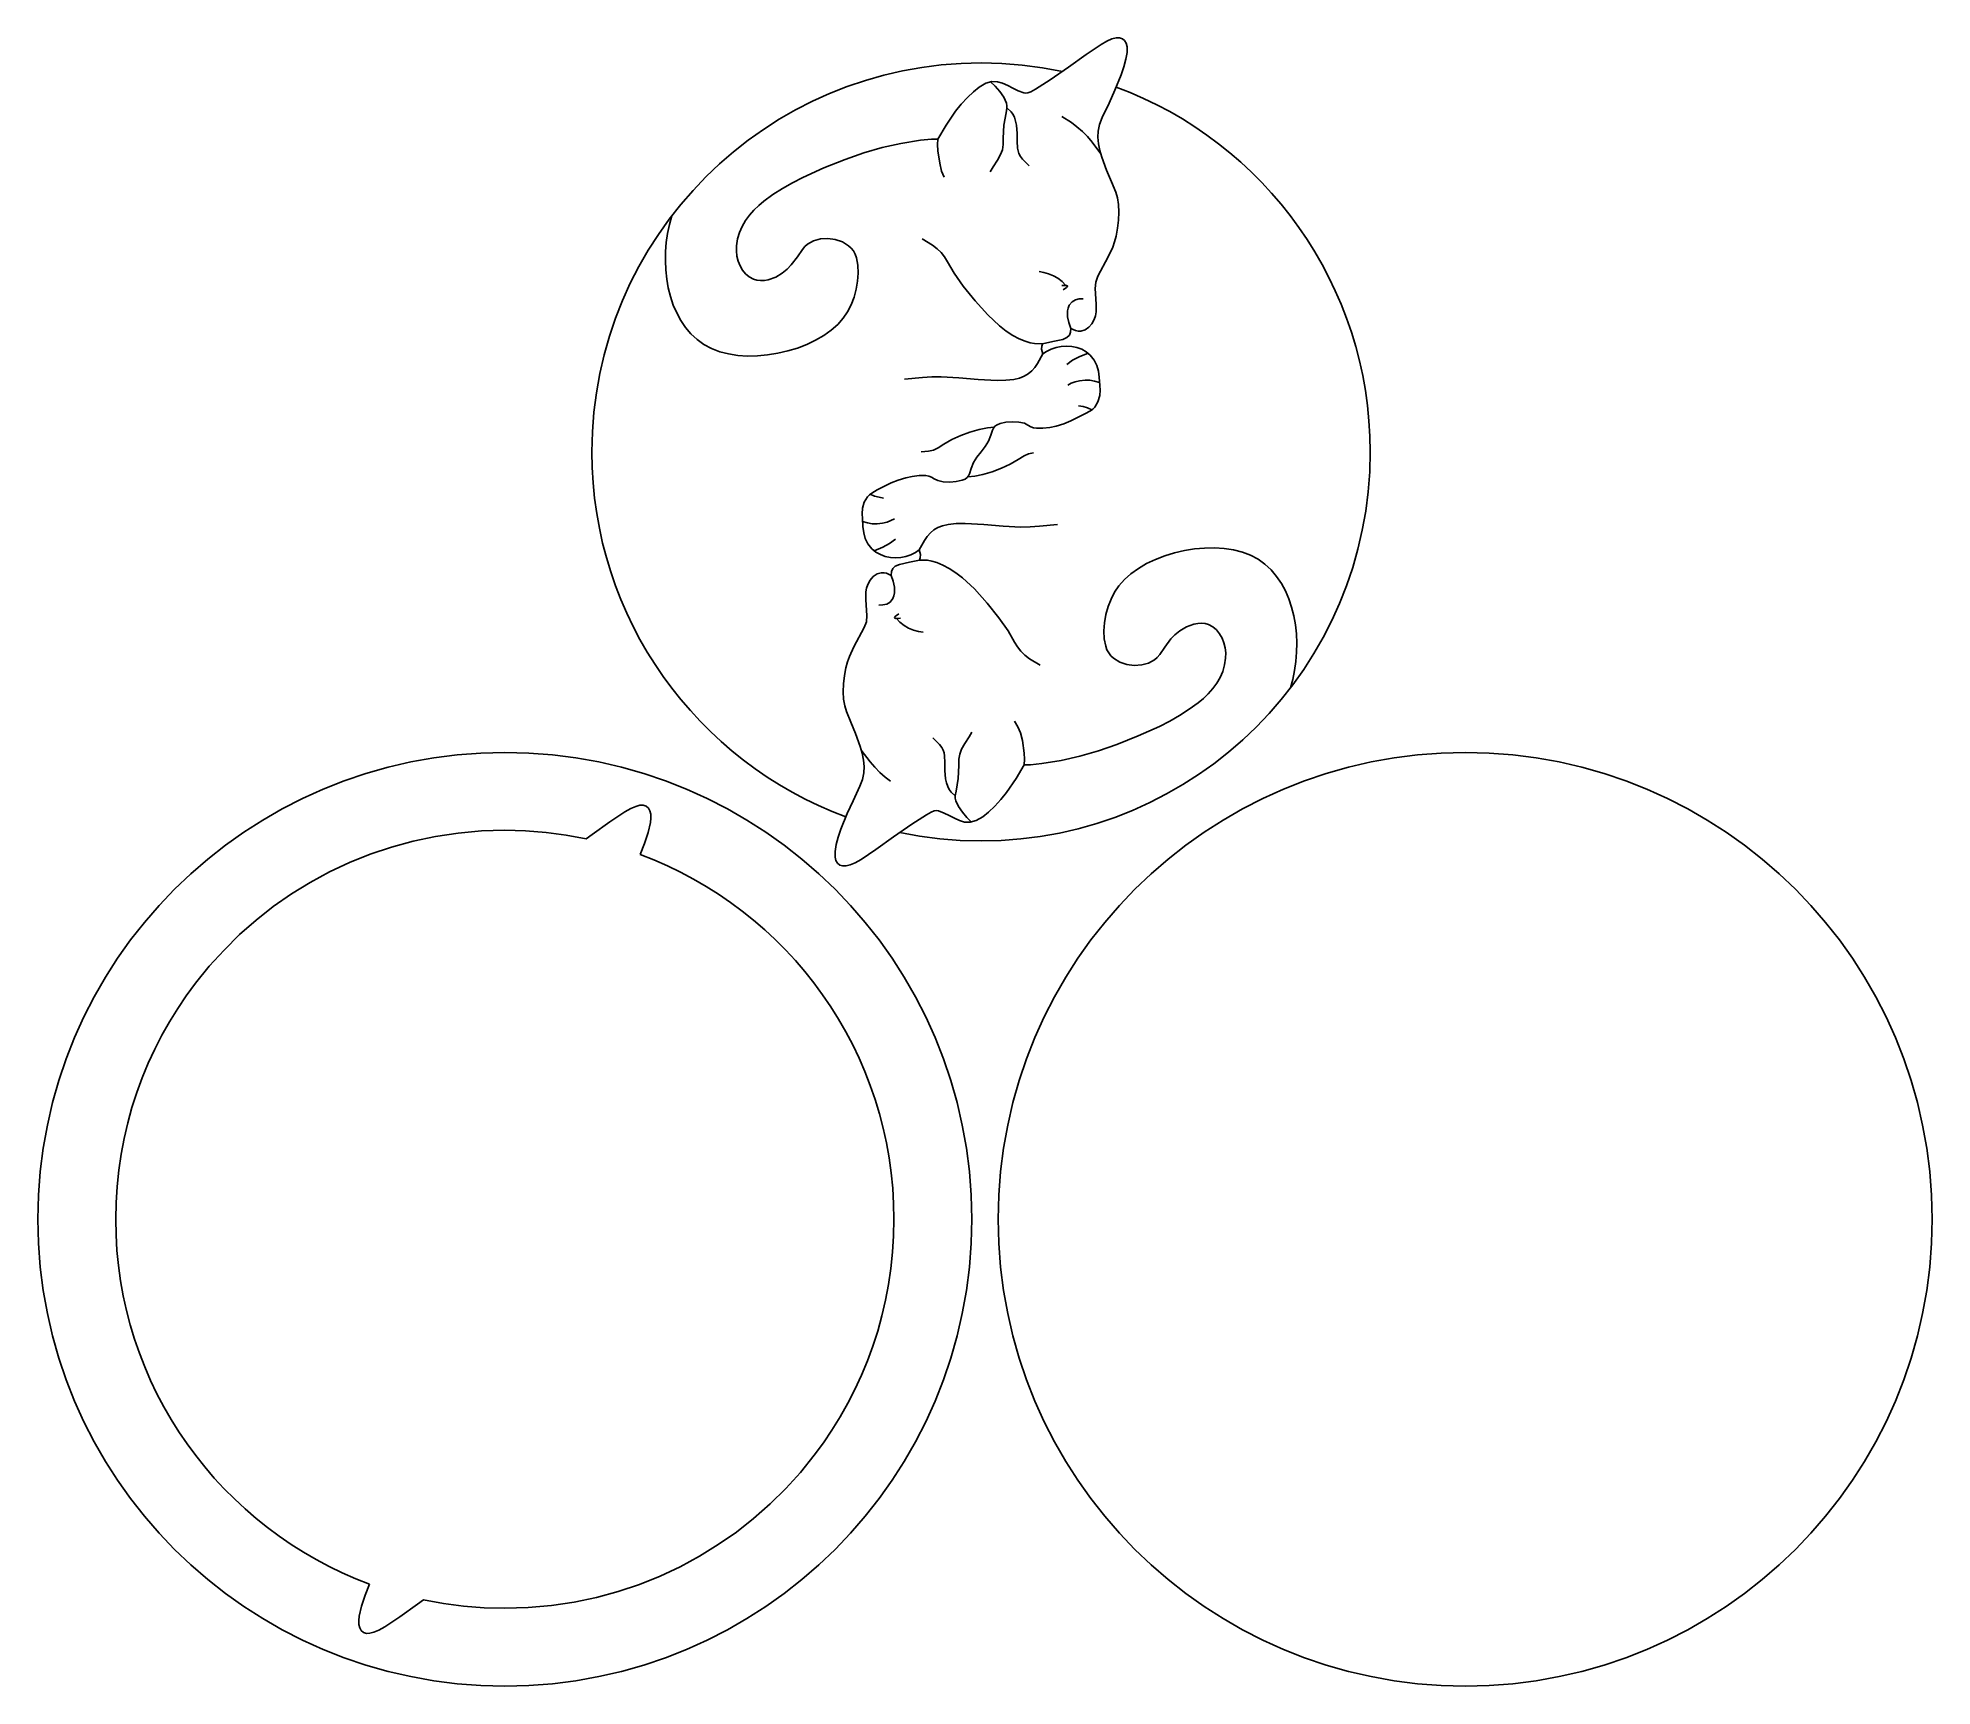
# Model space of a CAD drawing. Extents: x 565 to 768, y 225 to 402.
import ezdxf

# ---------------------------------------------------------------- set-up
doc = ezdxf.new("R2010")
doc.units = 0
doc.header["$MEASUREMENT"] = 0
doc.layers.add('Layer 1', color=7, linetype='Continuous')

msp = doc.modelspace()

# ---------------------------------------------------------------- linework, layer by layer
at = {"layer": 'Layer 1'}
for p, q in [((677.671385, 399.779737), (675.780452, 398.432138)), ((679.262351, 400.849431), (677.671385, 399.779737)), ((679.898755, 401.207937), (679.262351, 400.849431)), ((680.432049, 401.441274), (679.898755, 401.207937)), ((680.876014, 401.556612), (680.432049, 401.441274)), ((681.244433, 401.561122), (680.876014, 401.556612)), ((681.548162, 401.461784), (681.244433, 401.561122)), ((681.786268, 401.264841), (681.548162, 401.461784)), ((681.954896, 400.97636), (681.786268, 401.264841)), ((681.932853, 399.267089), (682.053482, 399.993735)), ((682.050191, 400.602407), (681.954896, 400.97636)), ((682.053482, 399.993735), (682.050191, 400.602407)), ((655.994755, 397.567566), (658.011273, 398.032976)), ((658.011273, 398.032976), (660.063805, 398.39952)), ((660.063805, 398.39952), (662.149732, 398.66458)), ((662.149732, 398.66458), (664.266434, 398.825536)), ((664.266434, 398.825536), (666.411293, 398.87977)), ((666.411293, 398.87977), (668.636951, 398.821359)), ((668.636951, 398.821359), (670.832159, 398.648082)), ((670.832159, 398.648082), (672.993992, 398.362875)), ((672.993992, 398.362875), (675.119526, 397.96867)), ((675.780452, 398.432138), (673.81675, 397.0779)), ((681.428002, 397.613439), (681.715347, 398.460859)), ((681.715347, 398.460859), (681.932853, 399.267089)), ((650.187468, 395.604331), (652.080233, 396.350625)), ((652.080233, 396.350625), (654.016868, 397.00591)), ((654.016868, 397.00591), (655.994755, 397.567566)), ((665.602709, 395.795068), (664.948846, 395.165648)), ((666.222946, 396.297113), (665.602709, 395.795068)), ((666.939269, 396.70569), (666.222946, 396.297113)), ((667.582599, 396.876478), (666.939269, 396.70569)), ((667.435853, 396.861879), (667.9178, 396.370538)), ((668.17207, 396.858765), (667.582599, 396.876478)), ((667.9178, 396.370538), (668.409193, 395.803319)), ((668.726811, 396.701841), (668.17207, 396.858765)), ((668.409193, 395.803319), (668.835721, 395.192791)), ((669.265956, 396.454994), (668.726811, 396.701841)), ((669.808636, 396.167512), (669.265956, 396.454994)), ((670.373983, 395.888684), (669.808636, 396.167512)), ((670.981127, 395.667798), (670.373983, 395.888684)), ((671.18284, 395.631038), (670.981127, 395.667798)), ((671.417089, 395.660444), (671.18284, 395.631038)), ((671.749484, 395.793511), (671.417089, 395.660444)), ((672.245635, 396.067732), (671.749484, 395.793511)), ((673.81675, 397.0779), (672.245635, 396.067732)), ((680.121057, 394.579681), (680.751962, 395.948591)), ((680.751962, 395.948591), (681.428002, 397.613439)), ((680.900973, 396.292262), (682.375796, 395.713058)), ((682.375796, 395.713058), (683.822652, 395.080043)), ((644.798579, 392.845584), (646.544022, 393.849192)), ((646.544022, 393.849192), (648.341191, 394.769648)), ((648.341191, 394.769648), (650.187468, 395.604331)), ((663.687988, 393.703326), (662.660912, 392.205747)), ((664.298294, 394.453514), (663.687988, 393.703326)), ((664.948846, 395.165648), (664.298294, 394.453514)), ((668.835721, 395.192791), (669.123069, 394.571524)), ((669.185569, 394.03632), (669.093661, 393.536394)), ((669.123069, 394.571524), (669.182163, 394.292343)), ((669.182163, 394.292343), (669.185569, 394.03632)), ((669.186723, 394.052975), (669.626373, 393.635245)), ((669.626373, 393.635245), (669.820423, 393.375567)), ((679.380721, 393.017404), (680.121057, 394.579681)), ((683.822652, 395.080043), (685.240306, 394.394452)), ((685.240306, 394.394452), (686.627521, 393.657523)), ((686.627521, 393.657523), (687.98306, 392.87049)), ((641.473349, 390.599386), (643.107482, 391.761443)), ((643.107482, 391.761443), (644.798579, 392.845584)), ((662.660912, 392.205747), (661.788237, 390.721393)), ((668.85234, 392.201396), (668.793702, 390.807333)), ((669.093661, 393.536394), (668.85234, 392.201396)), ((669.820423, 393.375567), (669.983542, 393.054911)), ((669.983542, 393.054911), (670.11735, 392.642195)), ((670.11735, 392.642195), (670.203518, 392.210363)), ((670.203518, 392.210363), (670.275575, 391.327681)), ((676.096071, 392.490562), (675.054638, 393.151149)), ((676.684536, 392.043999), (676.096071, 392.490562)), ((677.263417, 391.53643), (676.684536, 392.043999)), ((678.96238, 391.5742), (679.116136, 392.297732)), ((679.116136, 392.297732), (679.380721, 393.017404)), ((687.98306, 392.87049), (689.305688, 392.034592)), ((689.305688, 392.034592), (690.594167, 391.151064)), ((639.898799, 389.362034), (641.473349, 390.599386)), ((655.825153, 389.801933), (653.845164, 389.24173)), ((657.835615, 390.245466), (655.825153, 389.801933)), ((659.917892, 390.591975), (657.835615, 390.245466)), ((661.104501, 390.71844), (659.917892, 390.591975)), ((661.788237, 390.721393), (661.104501, 390.71844)), ((661.78859, 390.721532), (661.749326, 390.119759)), ((661.749326, 390.119759), (661.779803, 389.476378)), ((668.69751, 389.571241), (668.51217, 389.051313)), ((668.77362, 390.119589), (668.69751, 389.571241)), ((668.793702, 390.807333), (668.77362, 390.119589)), ((670.275575, 391.327681), (670.284987, 390.483521)), ((670.284987, 390.483521), (670.317027, 389.754541)), ((670.317027, 389.754541), (670.370248, 389.449623)), ((677.800649, 390.980228), (677.263417, 391.53643)), ((678.299907, 390.38757), (677.800649, 390.980228)), ((679.235135, 389.141478), (678.299907, 390.38757)), ((678.936874, 390.908613), (678.96238, 391.5742)), ((679.003141, 390.208909), (678.936874, 390.908613)), ((679.144145, 389.490184), (679.003141, 390.208909)), ((690.594167, 391.151064), (691.847262, 390.221143)), ((691.847262, 390.221143), (693.063735, 389.246064)), ((636.938922, 386.671915), (638.38645, 388.052004)), ((638.38645, 388.052004), (639.898799, 389.362034)), ((649.578815, 387.632958), (647.309999, 386.602454)), ((651.854302, 388.545209), (649.578815, 387.632958)), ((653.845164, 389.24173), (651.854302, 388.545209)), ((661.779803, 389.476378), (661.982893, 388.122416)), ((661.982893, 388.122416), (662.188642, 387.278418)), ((667.694131, 387.735446), (667.395747, 387.215532)), ((668.164401, 388.448832), (667.694131, 387.735446)), ((668.51217, 389.051313), (668.164401, 388.448832)), ((670.370248, 389.449623), (670.469224, 389.159044)), ((670.469224, 389.159044), (670.628844, 388.866258)), ((670.628844, 388.866258), (670.863999, 388.554717)), ((670.863999, 388.554717), (671.570544, 387.84304)), ((679.342851, 388.767536), (679.144145, 389.490184)), ((679.845225, 387.370853), (679.342851, 388.767536)), ((693.063735, 389.246064), (694.242352, 388.227065)), ((694.242352, 388.227065), (695.381874, 387.165382)), ((635.558834, 385.224388), (636.938922, 386.671915)), ((646.205998, 386.03369), (645.137151, 385.424363)), ((647.309999, 386.602454), (646.205998, 386.03369)), ((662.188642, 387.278418), (662.45624, 386.636615)), ((680.373976, 386.139632), (679.845225, 387.370853)), ((680.834216, 385.02362), (680.373976, 386.139632)), ((695.381874, 387.165382), (696.481066, 386.06225)), ((696.481066, 386.06225), (697.538691, 384.918907)), ((633.011452, 382.137489), (634.248804, 383.712039)), ((634.248804, 383.712039), (635.558834, 385.224388)), ((642.593044, 383.605312), (642.071423, 383.102731)), ((643.14957, 384.069353), (642.593044, 383.605312)), ((644.114622, 384.770807), (643.14957, 384.069353)), ((645.137151, 385.424363), (644.114622, 384.770807)), ((681.010848, 384.406055), (680.834216, 385.02362)), ((681.126824, 383.704674), (681.010848, 384.406055)), ((681.16772, 382.90084), (681.126824, 383.704674)), ((697.538691, 384.918907), (698.553514, 383.736589)), ((698.553514, 383.736589), (699.524296, 382.516531)), ((631.849395, 380.503356), (633.011452, 382.137489)), ((632.832859, 380.616149), (633.026311, 381.564839)), ((633.026311, 381.564839), (633.27448, 382.485437)), ((641.171462, 381.983072), (640.812406, 381.36655)), ((641.594348, 382.561892), (641.171462, 381.983072)), ((642.071423, 383.102731), (641.594348, 382.561892)), ((681.03998, 381.156395), (681.136383, 382.033582)), ((681.136383, 382.033582), (681.16772, 382.90084)), ((699.524296, 382.516531), (700.449803, 381.259972)), ((630.765254, 378.812259), (631.849395, 380.503356)), ((632.616273, 378.665318), (632.695666, 379.647073)), ((632.695666, 379.647073), (632.832859, 380.616149)), ((640.324354, 380.021519), (640.214642, 379.293567)), ((640.526823, 380.712606), (640.324354, 380.021519)), ((640.812406, 381.36655), (640.526823, 380.712606)), ((647.533208, 379.208956), (647.819516, 379.469971)), ((647.819516, 379.469971), (648.459107, 379.821551)), ((648.459107, 379.821551), (649.201733, 380.021681)), ((649.201733, 380.021681), (649.998085, 380.069708)), ((649.998085, 380.069708), (650.798857, 379.964981)), ((650.798857, 379.964981), (651.554742, 379.706847)), ((651.554742, 379.706847), (652.21643, 379.294654)), ((661.206108, 379.350014), (660.088607, 380.03815)), ((680.516761, 379.119737), (680.716892, 379.692148)), ((680.716892, 379.692148), (680.885681, 380.322773)), ((680.885681, 380.322773), (681.03998, 381.156395)), ((700.449803, 381.259972), (701.328798, 379.968146)), ((701.328798, 379.968146), (702.160044, 378.64229)), ((629.761646, 377.066816), (630.765254, 378.812259)), ((632.596219, 377.678592), (632.616273, 378.665318)), ((632.637047, 376.694603), (632.596219, 377.678592)), ((640.214642, 379.293567), (640.206073, 378.737864)), ((640.206073, 378.737864), (640.268147, 378.183657)), ((640.268147, 378.183657), (640.399219, 377.645411)), ((640.399219, 377.645411), (640.597648, 377.137593)), ((646.076614, 377.241306), (646.741914, 378.116373)), ((646.741914, 378.116373), (647.271114, 378.888933)), ((647.271114, 378.888933), (647.533208, 379.208956)), ((652.21643, 379.294654), (652.496542, 379.030583)), ((652.496542, 379.030583), (652.734614, 378.727752)), ((652.734614, 378.727752), (652.924484, 378.386081)), ((652.924484, 378.386081), (653.059988, 378.005488)), ((653.059988, 378.005488), (653.207667, 377.209363)), ((661.70971, 378.972857), (661.206108, 379.350014)), ((662.147146, 378.556001), (661.70971, 378.972857)), ((662.507717, 378.08829), (662.147146, 378.556001)), ((662.826111, 377.566808), (662.507717, 378.08829)), ((663.520523, 376.359243), (662.826111, 377.566808)), ((678.935913, 376.026276), (680.042338, 378.086595)), ((680.042338, 378.086595), (680.516761, 379.119737)), ((702.160044, 378.64229), (702.942305, 377.283641)), ((628.84119, 375.269647), (629.761646, 377.066816)), ((632.740298, 375.721058), (632.637047, 376.694603)), ((632.907512, 374.765665), (632.740298, 375.721058)), ((640.597648, 377.137593), (640.861791, 376.674666)), ((640.861791, 376.674666), (641.190002, 376.271098)), ((641.190002, 376.271098), (641.580641, 375.941353)), ((641.580641, 375.941353), (642.032064, 375.699898)), ((642.032064, 375.699898), (642.403403, 375.592727)), ((642.403403, 375.592727), (642.797477, 375.552403)), ((642.797477, 375.552403), (643.205009, 375.57247)), ((643.205009, 375.57247), (643.616724, 375.646474)), ((643.616724, 375.646474), (644.415604, 375.93047)), ((644.415604, 375.93047), (645.119911, 376.35275)), ((645.119911, 376.35275), (645.644394, 376.793151)), ((645.644394, 376.793151), (646.076614, 377.241306)), ((653.190117, 375.499635), (653.039174, 374.628959)), ((653.248662, 376.366924), (653.190117, 375.499635)), ((653.207667, 377.209363), (653.248662, 376.366924)), ((664.494521, 374.966315), (663.520523, 376.359243)), ((673.122532, 376.439466), (672.625111, 376.526939)), ((673.647774, 376.286651), (673.122532, 376.439466)), ((674.168565, 376.075181), (673.647774, 376.286651)), ((674.652634, 375.811743), (674.168565, 376.075181)), ((675.116797, 375.445519), (674.652634, 375.811743)), ((675.473874, 375.059021), (675.116797, 375.445519)), ((678.627144, 374.708774), (678.694413, 375.389593)), ((678.694413, 375.389593), (678.935913, 376.026276)), ((702.942305, 377.283641), (703.674344, 375.893435)), ((703.674344, 375.893435), (704.354925, 374.472907)), ((627.260213, 371.530605), (628.006506, 373.42337)), ((628.006506, 373.42337), (628.84119, 375.269647)), ((633.140229, 373.83613), (632.907512, 374.765665)), ((633.439992, 372.940162), (633.140229, 373.83613)), ((652.802977, 373.776359), (652.488669, 372.963298)), ((653.039174, 374.628959), (652.802977, 373.776359)), ((665.763625, 373.388173), (664.494521, 374.966315)), ((667.129391, 371.878847), (665.763625, 373.388173)), ((675.574694, 375.047717), (675.05126, 375.027144)), ((675.210085, 374.550726), (675.567959, 374.800685)), ((675.567959, 374.800685), (675.677606, 374.948349)), ((675.660519, 375.007043), (675.574694, 375.047717)), ((675.677606, 374.948349), (675.660519, 375.007043)), ((676.161963, 373.2872), (676.519579, 373.500865)), ((676.519579, 373.500865), (676.923817, 373.594689)), ((676.923817, 373.594689), (677.362719, 373.615548)), ((678.74696, 373.041172), (678.627144, 374.708774)), ((704.354925, 374.472907), (704.982812, 373.023296)), ((626.604928, 369.59397), (627.260213, 371.530605)), ((633.808341, 372.085467), (633.439992, 372.940162)), ((634.246817, 371.279754), (633.808341, 372.085467)), ((651.654297, 371.541652), (651.058907, 370.868856)), ((652.103395, 372.211241), (651.654297, 371.541652)), ((652.488669, 372.963298), (652.103395, 372.211241)), ((668.393375, 370.692366), (667.129391, 371.878847)), ((675.669332, 372.312175), (675.736238, 372.613956)), ((675.67947, 371.690144), (675.669332, 372.312175)), ((675.822556, 371.057283), (675.67947, 371.690144)), ((675.736238, 372.613956), (675.862925, 372.906821)), ((675.862925, 372.906821), (676.161963, 373.2872)), ((678.289309, 370.940924), (678.54185, 371.400428)), ((678.54185, 371.400428), (678.66702, 371.787272)), ((678.66702, 371.787272), (678.734656, 372.193645)), ((678.734656, 372.193645), (678.74696, 373.041172)), ((704.982812, 373.023296), (705.556769, 371.545837)), ((705.556769, 371.545837), (706.075558, 370.041766)), ((626.043272, 367.616083), (626.604928, 369.59397)), ((634.756961, 370.53073), (634.246817, 371.279754)), ((635.340314, 369.846102), (634.756961, 370.53073)), ((635.998417, 369.233577), (635.340314, 369.846102)), ((649.55914, 369.679423), (648.681549, 369.169238)), ((650.356058, 370.247038), (649.55914, 369.679423)), ((651.058907, 370.868856), (650.356058, 370.247038)), ((669.111044, 370.149034), (668.393375, 370.692366)), ((669.824991, 369.689322), (669.111044, 370.149034)), ((670.507236, 369.321864), (669.824991, 369.689322)), ((671.129798, 369.055297), (670.507236, 369.321864)), ((675.162914, 369.24777), (675.612923, 369.444389)), ((675.612923, 369.444389), (675.87153, 369.697953)), ((676.027808, 370.430148), (675.822556, 371.057283)), ((675.87153, 369.697953), (675.991973, 370.021979)), ((675.991973, 370.021979), (676.027489, 370.429984)), ((676.027489, 370.429984), (676.529487, 370.199985)), ((676.529487, 370.199985), (676.79754, 370.145082)), ((676.79754, 370.145082), (677.100881, 370.144729)), ((677.100881, 370.144729), (677.548926, 370.274819)), ((677.548926, 370.274819), (677.951702, 370.552969)), ((677.951702, 370.552969), (678.289309, 370.940924)), ((706.075558, 370.041766), (706.537943, 368.51232)), ((625.577862, 365.599565), (626.043272, 367.616083)), ((636.73281, 368.700864), (635.998417, 369.233577)), ((637.533858, 368.270249), (636.73281, 368.700864)), ((638.414946, 367.935778), (637.533858, 368.270249)), ((639.36268, 367.694225), (638.414946, 367.935778)), ((640.363667, 367.542364), (639.36268, 367.694225)), ((641.404514, 367.476969), (640.363667, 367.542364)), ((642.47183, 367.494814), (641.404514, 367.476969)), ((643.55222, 367.592671), (642.47183, 367.494814)), ((644.632292, 367.767316), (643.55222, 367.592671)), ((645.698654, 368.015521), (644.632292, 367.767316)), ((646.737913, 368.33406), (645.698654, 368.015521)), ((647.736675, 368.719708), (646.737913, 368.33406)), ((648.681549, 369.169238), (647.736675, 368.719708)), ((671.673004, 368.892271), (671.129798, 369.055297)), ((672.150453, 368.811379), (671.673004, 368.892271)), ((672.995765, 368.78651), (672.150453, 368.811379)), ((673.045581, 367.694933), (672.462713, 366.688398)), ((672.892602, 368.206758), (672.916127, 368.542314)), ((672.952004, 367.949757), (672.892602, 368.206758)), ((672.916127, 368.542314), (672.995436, 368.78635)), ((673.045558, 367.695051), (672.952004, 367.949757)), ((672.995436, 368.78635), (674.092409, 369.020495)), ((673.433739, 367.965602), (673.045558, 367.695051)), ((673.927778, 368.218498), (673.433739, 367.965602)), ((674.451286, 368.393055), (673.927778, 368.218498)), ((674.092409, 369.020495), (675.162914, 369.24777)), ((674.999774, 368.500169), (674.451286, 368.393055)), ((675.560746, 368.537073), (674.999774, 368.500169)), ((676.121703, 368.500998), (675.560746, 368.537073)), ((676.670149, 368.389176), (676.121703, 368.500998)), ((676.931149, 367.391455), (676.221901, 367.019473)), ((677.193586, 368.19884), (676.670149, 368.389176)), ((677.86919, 367.79073), (676.931149, 367.391455)), ((677.679515, 367.927221), (677.193586, 368.19884)), ((678.11544, 367.571551), (677.679515, 367.927221)), ((678.540961, 367.043978), (678.11544, 367.571551)), ((706.537943, 368.51232), (706.942689, 366.958735)), ((625.211318, 363.547033), (625.577862, 365.599565)), ((661.137917, 365.228789), (660.151523, 365.170069)), ((662.147766, 365.242833), (661.137917, 365.228789)), ((664.044298, 365.140354), (662.147766, 365.242833)), ((671.04235, 365.3015), (670.529372, 365.101735)), ((671.474201, 365.562879), (671.04235, 365.3015)), ((671.842896, 365.883042), (671.474201, 365.562879)), ((672.166409, 366.259158), (671.842896, 365.883042)), ((672.462713, 366.688398), (672.166409, 366.259158)), ((676.221901, 367.019473), (675.587613, 366.559367)), ((678.815591, 366.470372), (678.540961, 367.043978)), ((678.979093, 365.852578), (678.815591, 366.470372)), ((679.071228, 365.192441), (678.979093, 365.852578)), ((706.942689, 366.958735), (707.288558, 365.382247)), ((707.288558, 365.382247), (707.574315, 363.784094)), ((624.946258, 361.461106), (625.211318, 363.547033)), ((660.151523, 365.170069), (658.217821, 364.978187)), ((666.0987, 364.969204), (664.044298, 365.140354)), ((668.120017, 364.865763), (666.0987, 364.969204)), ((669.058595, 364.882052), (668.120017, 364.865763)), ((669.917294, 364.966412), (669.058595, 364.882052)), ((670.529372, 365.101735), (669.917294, 364.966412)), ((676.063037, 364.56308), (675.690438, 364.360731)), ((676.479858, 364.717864), (676.063037, 364.56308)), ((676.960928, 364.831134), (676.479858, 364.717864)), ((677.548517, 364.901271), (676.960928, 364.831134)), ((678.073447, 364.887426), (677.548517, 364.901271)), ((678.578792, 364.798636), (678.073447, 364.887426)), ((679.107623, 364.643936), (678.578792, 364.798636)), ((678.923436, 362.581766), (679.118269, 363.230932)), ((679.124139, 364.316089), (679.071228, 365.192441)), ((679.118269, 363.230932), (679.156506, 363.82314)), ((679.156506, 363.82314), (679.124139, 364.316089)), ((707.574315, 363.784094), (707.798722, 362.16551)), ((624.785302, 359.344404), (624.946258, 361.461106)), ((676.043231, 360.526523), (677.524357, 361.278237)), ((677.332477, 362.062869), (676.844572, 362.13853)), ((677.810047, 361.921417), (677.332477, 362.062869)), ((677.524357, 361.278237), (678.122078, 361.60983)), ((678.275786, 361.716347), (677.810047, 361.921417)), ((678.122078, 361.60983), (678.368001, 361.790233)), ((678.368001, 361.790233), (678.583035, 362.007571)), ((678.583035, 362.007571), (678.923436, 362.581766)), ((707.798722, 362.16551), (707.960544, 360.527733)), ((624.731068, 357.199545), (624.785302, 359.344404)), ((665.215983, 359.321272), (664.229789, 358.952138)), ((666.204966, 359.611296), (665.215983, 359.321272)), ((667.088406, 359.782444), (666.204966, 359.611296)), ((667.81705, 359.852074), (667.088406, 359.782444)), ((667.468726, 358.990837), (667.63965, 359.529255)), ((667.63965, 359.529255), (667.748389, 359.754199)), ((667.748389, 359.754199), (667.903584, 359.948322)), ((667.903584, 359.948322), (668.128437, 360.110636)), ((668.128437, 360.110636), (668.446154, 360.240159)), ((668.446154, 360.240159), (669.06031, 360.373794)), ((669.06031, 360.373794), (669.758992, 360.433925)), ((669.758992, 360.433925), (670.45411, 360.403051)), ((670.45411, 360.403051), (671.057574, 360.263673)), ((671.057574, 360.263673), (671.415627, 360.080987)), ((671.415627, 360.080987), (671.733964, 359.896087)), ((671.733964, 359.896087), (672.016177, 359.796135)), ((672.016177, 359.796135), (672.335234, 359.739577)), ((672.335234, 359.739577), (673.043437, 359.732015)), ((673.043437, 359.732015), (673.777692, 359.824137)), ((673.777692, 359.824137), (674.457119, 359.966677)), ((674.457119, 359.966677), (675.285643, 360.215431)), ((675.285643, 360.215431), (676.043231, 360.526523)), ((707.960544, 360.527733), (708.058544, 358.872)), ((624.764009, 355.527102), (624.731068, 357.199545)), ((660.798053, 357.279163), (660.008784, 357.199614)), ((661.329923, 357.400225), (660.798053, 357.279163)), ((661.808696, 357.627106), (661.329923, 357.400225)), ((662.438674, 358.024113), (661.808696, 357.627106)), ((663.289611, 358.515788), (662.438674, 358.024113)), ((664.229789, 358.952138), (663.289611, 358.515788)), ((665.97445, 356.621254), (666.411162, 357.199503)), ((666.411162, 357.199503), (666.847872, 357.77775)), ((666.847872, 357.77775), (667.205184, 358.340947)), ((667.205184, 358.340947), (667.468726, 358.990837)), ((671.492598, 356.998874), (672.024472, 357.119932)), ((708.091485, 357.199545), (708.037251, 355.05468)), ((708.058544, 358.872), (708.091485, 357.199545)), ((624.862009, 353.871378), (624.764009, 355.527102)), ((665.182673, 354.869751), (665.353597, 355.408169)), ((665.353597, 355.408169), (665.61714, 356.058058)), ((665.61714, 356.058058), (665.97445, 356.621254)), ((666.617554, 354.787794), (667.606537, 355.077818)), ((667.606537, 355.077818), (668.592731, 355.446951)), ((668.592731, 355.446951), (669.532909, 355.883302)), ((669.532909, 355.883302), (670.383845, 356.374977)), ((670.383845, 356.374977), (671.013824, 356.771991)), ((671.013824, 356.771991), (671.492598, 356.998874)), ((625.02383, 352.233611), (624.862009, 353.871378)), ((654.700251, 352.789177), (655.297967, 353.12078)), ((655.297967, 353.12078), (656.779092, 353.87249)), ((656.779092, 353.87249), (657.536681, 354.183585)), ((657.536681, 354.183585), (658.365205, 354.43234)), ((658.365205, 354.43234), (659.044632, 354.574876)), ((659.044632, 354.574876), (659.778888, 354.666997)), ((659.778888, 354.666997), (660.487091, 354.659434)), ((660.487091, 354.659434), (660.806148, 354.602875)), ((660.806148, 354.602875), (661.088361, 354.502919)), ((661.088361, 354.502919), (661.406696, 354.318019)), ((661.406696, 354.318019), (661.764751, 354.135333)), ((661.764751, 354.135333), (662.368214, 353.995955)), ((662.368214, 353.995955), (663.063332, 353.965081)), ((663.063332, 353.965081), (663.762014, 354.025212)), ((663.762014, 354.025212), (664.37617, 354.158847)), ((664.37617, 354.158847), (664.693886, 354.288369)), ((664.693886, 354.288369), (664.91874, 354.450684)), ((664.91874, 354.450684), (665.073934, 354.644806)), ((665.005469, 354.547015), (665.734114, 354.616646)), ((665.073934, 354.644806), (665.182673, 354.869751)), ((665.734114, 354.616646), (666.617554, 354.787794)), ((708.037251, 355.05468), (707.876295, 352.937973)), ((625.248237, 350.615036), (625.02383, 352.233611)), ((653.665818, 350.575868), (653.704055, 351.168072)), ((653.704055, 351.168072), (653.898887, 351.817243)), ((653.898887, 351.817243), (654.239289, 352.391433)), ((654.239289, 352.391433), (654.454329, 352.608772)), ((654.454329, 352.608772), (654.700251, 352.789177)), ((654.546574, 352.682506), (655.012312, 352.477436)), ((655.012312, 352.477436), (655.489882, 352.335986)), ((655.489882, 352.335986), (655.977788, 352.260329)), ((707.876295, 352.937973), (707.611235, 350.852042)), ((625.533992, 349.016889), (625.248237, 350.615036)), ((625.879861, 347.440407), (625.533992, 349.016889)), ((653.698185, 350.082915), (653.665818, 350.575868)), ((653.751096, 349.206564), (653.698185, 350.082915)), ((653.714736, 349.75492), (654.243568, 349.600225)), ((653.843231, 348.546425), (653.751096, 349.206564)), ((654.243568, 349.600225), (654.748912, 349.511435)), ((654.748912, 349.511435), (655.273842, 349.497587)), ((655.273842, 349.497587), (655.861431, 349.567722)), ((655.861431, 349.567722), (656.342502, 349.680993)), ((656.342502, 349.680993), (656.759322, 349.835776)), ((656.759322, 349.835776), (657.131921, 350.038125)), ((661.348159, 348.835977), (661.780009, 349.097356)), ((661.780009, 349.097356), (662.292987, 349.297122)), ((662.292987, 349.297122), (662.905066, 349.432445)), ((662.905066, 349.432445), (663.763765, 349.516804)), ((663.763765, 349.516804), (664.702343, 349.533094)), ((664.702343, 349.533094), (666.723659, 349.429653)), ((666.723659, 349.429653), (668.778061, 349.258502)), ((668.778061, 349.258502), (670.674593, 349.156024)), ((670.674593, 349.156024), (671.684442, 349.170067)), ((671.684442, 349.170067), (672.670836, 349.228788)), ((672.670836, 349.228788), (674.604538, 349.42067)), ((707.611235, 350.852042), (707.244691, 348.799506)), ((626.284606, 345.886827), (625.879861, 347.440407)), ((654.006734, 347.92863), (653.843231, 348.546425)), ((654.281364, 347.355024), (654.006734, 347.92863)), ((654.706883, 346.827453), (654.281364, 347.355024)), ((654.953169, 346.608126), (655.891211, 347.007403)), ((655.891211, 347.007403), (656.600458, 347.379389)), ((656.600458, 347.379389), (657.234747, 347.839495)), ((659.776778, 346.703924), (660.359647, 347.710458)), ((660.359647, 347.710458), (660.65595, 348.139699)), ((660.65595, 348.139699), (660.979463, 348.515815)), ((660.979463, 348.515815), (661.348159, 348.835977)), ((707.244691, 348.799506), (706.779281, 346.782984)), ((626.74699, 344.357385), (626.284606, 345.886827)), ((655.142809, 346.471786), (654.706883, 346.827453)), ((655.628738, 346.200168), (655.142809, 346.471786)), ((656.152175, 346.009832), (655.628738, 346.200168)), ((656.700621, 345.89801), (656.152175, 346.009832)), ((657.261578, 345.861934), (656.700621, 345.89801)), ((656.950795, 344.701055), (657.209402, 344.954622)), ((657.209402, 344.954622), (657.65941, 345.151248)), ((657.82255, 345.898837), (657.261578, 345.861934)), ((657.65941, 345.151248), (658.729916, 345.378511)), ((658.371038, 346.00595), (657.82255, 345.898837)), ((658.894546, 346.180506), (658.371038, 346.00595)), ((658.729916, 345.378511), (659.826888, 345.612655)), ((659.388586, 346.433403), (658.894546, 346.180506)), ((659.776766, 346.703953), (659.388586, 346.433403)), ((659.870319, 346.449246), (659.776766, 346.703953)), ((659.826888, 345.612655), (659.906201, 345.856689)), ((659.826888, 345.612635), (660.672204, 345.587766)), ((659.929721, 346.192246), (659.870319, 346.449246)), ((659.906201, 345.856689), (659.929721, 346.192246)), ((660.672204, 345.587766), (661.149653, 345.506875)), ((661.149653, 345.506875), (661.692855, 345.343848)), ((661.692855, 345.343848), (662.315417, 345.077282)), ((662.315417, 345.077282), (662.997662, 344.709829)), ((684.14079, 345.229764), (683.263195, 344.719578)), ((685.085666, 345.679294), (684.14079, 345.229764)), ((686.08443, 346.064942), (685.085666, 345.679294)), ((687.12369, 346.383482), (686.08443, 346.064942)), ((688.190053, 346.631687), (687.12369, 346.383482)), ((689.270125, 346.806332), (688.190053, 346.631687)), ((690.350515, 346.90419), (689.270125, 346.806332)), ((691.417829, 346.922035), (690.350515, 346.90419)), ((692.458675, 346.856639), (691.417829, 346.922035)), ((693.459659, 346.704778), (692.458675, 346.856639)), ((694.407389, 346.463225), (693.459659, 346.704778)), ((695.288471, 346.128753), (694.407389, 346.463225)), ((696.089514, 345.698137), (695.288471, 346.128753)), ((696.82393, 345.165415), (696.089514, 345.698137)), ((697.482053, 344.552883), (696.82393, 345.165415)), ((706.779281, 346.782984), (706.217625, 344.805095)), ((627.265778, 342.853317), (626.74699, 344.357385)), ((654.155304, 342.611733), (654.280474, 342.998578)), ((654.280474, 342.998578), (654.533013, 343.458082)), ((654.533013, 343.458082), (654.870622, 343.846038)), ((654.870622, 343.846038), (655.273398, 344.124192)), ((655.273398, 344.124192), (655.721443, 344.25429)), ((655.721443, 344.25429), (656.024785, 344.25393)), ((656.024785, 344.25393), (656.292842, 344.199024)), ((656.292842, 344.199024), (656.794835, 343.969023)), ((656.794835, 343.969023), (656.830351, 344.377028)), ((656.794845, 343.968997), (657.000097, 343.341862)), ((656.830351, 344.377028), (656.950795, 344.701055)), ((657.000097, 343.341862), (657.143183, 342.709001)), ((662.997662, 344.709829), (663.711609, 344.25012)), ((663.711609, 344.25012), (664.429278, 343.706789)), ((664.429278, 343.706789), (665.693268, 342.520304)), ((681.763421, 343.530144), (681.168027, 342.857349)), ((682.466274, 344.151963), (681.763421, 343.530144)), ((683.263195, 344.719578), (682.466274, 344.151963)), ((698.065426, 343.868248), (697.482053, 344.552883)), ((698.575588, 343.119218), (698.065426, 343.868248)), ((699.014081, 342.313501), (698.575588, 343.119218)), ((706.217625, 344.805095), (705.56234, 342.868458)), ((627.839734, 341.37586), (627.265778, 342.853317)), ((628.46762, 339.92625), (627.839734, 341.37586)), ((654.075364, 341.357833), (654.087668, 342.205361)), ((654.19518, 339.690232), (654.075364, 341.357833)), ((654.087668, 342.205361), (654.155304, 342.611733)), ((656.303074, 340.898285), (655.898836, 340.804458)), ((656.66069, 341.111951), (656.303074, 340.898285)), ((656.959728, 341.492325), (656.66069, 341.111951)), ((657.086415, 341.78519), (656.959728, 341.492325)), ((657.153321, 342.08697), (657.086415, 341.78519)), ((657.143183, 342.709001), (657.153321, 342.08697)), ((665.693268, 342.520304), (667.059033, 341.010979)), ((667.059033, 341.010979), (668.328134, 339.432839)), ((680.333655, 341.435702), (680.019348, 340.622641)), ((680.718929, 342.187759), (680.333655, 341.435702)), ((681.168027, 342.857349), (680.718929, 342.187759)), ((699.382446, 341.458804), (699.014081, 342.313501)), ((699.682224, 340.562835), (699.382446, 341.458804)), ((704.816046, 340.975691), (703.981363, 339.129414)), ((705.56234, 342.868458), (704.816046, 340.975691)), ((629.1482, 338.505724), (628.46762, 339.92625)), ((653.88641, 338.37273), (654.127911, 339.009413)), ((654.127911, 339.009413), (654.19518, 339.690232)), ((655.898836, 340.804458), (655.459934, 340.783597)), ((657.254694, 339.59846), (657.145047, 339.450796)), ((657.145047, 339.450796), (657.162134, 339.392103)), ((657.162134, 339.392103), (657.247959, 339.351428)), ((657.247959, 339.351428), (657.771393, 339.372002)), ((657.612568, 339.848419), (657.254694, 339.59846)), ((657.348792, 339.340124), (657.705859, 338.953628)), ((657.705859, 338.953628), (658.170019, 338.587416)), ((668.328134, 339.432839), (669.30213, 338.039912)), ((679.632208, 338.899364), (679.573662, 338.032075)), ((679.783151, 339.770041), (679.632208, 338.899364)), ((680.019348, 340.622641), (679.783151, 339.770041)), ((689.617314, 338.82653), (690.024846, 338.846598)), ((690.024846, 338.846598), (690.41892, 338.806273)), ((699.914955, 339.633302), (699.682224, 340.562835)), ((700.08218, 338.677912), (699.914955, 339.633302)), ((703.981363, 339.129414), (703.060907, 337.332244)), ((629.880238, 337.115518), (629.1482, 338.505724)), ((630.662498, 335.756869), (629.880238, 337.115518)), ((652.779987, 336.312408), (653.88641, 338.37273)), ((658.170019, 338.587416), (658.654088, 338.323971)), ((658.654088, 338.323971), (659.174879, 338.112497)), ((659.174879, 338.112497), (659.700121, 337.95968)), ((659.700121, 337.95968), (660.197542, 337.872207)), ((669.30213, 338.039912), (669.996542, 336.832348)), ((669.996542, 336.832348), (670.314936, 336.310865)), ((679.573662, 338.032075), (679.614657, 337.189637)), ((679.614657, 337.189637), (679.762336, 336.393513)), ((686.080411, 336.282629), (686.745711, 337.157695)), ((686.745711, 337.157695), (687.17793, 337.60585)), ((687.17793, 337.60585), (687.702412, 338.046251)), ((687.702412, 338.046251), (688.406719, 338.468531)), ((688.406719, 338.468531), (689.205598, 338.752527)), ((689.205598, 338.752527), (689.617314, 338.82653)), ((690.41892, 338.806273), (690.79026, 338.699103)), ((690.79026, 338.699103), (691.241683, 338.457647)), ((691.241683, 338.457647), (691.632321, 338.127902)), ((691.632321, 338.127902), (691.960534, 337.724333)), ((691.960534, 337.724333), (692.224676, 337.261407)), ((692.224676, 337.261407), (692.423105, 336.753588)), ((700.185441, 337.704373), (700.08218, 338.677912)), ((700.226278, 336.720394), (700.185441, 337.704373)), ((703.060907, 337.332244), (702.057299, 335.586801)), ((631.493743, 334.431012), (630.662498, 335.756869)), ((652.105431, 334.706856), (652.305563, 335.279266)), ((652.305563, 335.279266), (652.779987, 336.312408)), ((670.314936, 336.310865), (670.675507, 335.843154)), ((670.675507, 335.843154), (671.112943, 335.426298)), ((671.112943, 335.426298), (671.616546, 335.049141)), ((671.616546, 335.049141), (672.73405, 334.361005)), ((679.762336, 336.393513), (679.897841, 336.012922)), ((679.897841, 336.012922), (680.087711, 335.671253)), ((680.087711, 335.671253), (680.325785, 335.368423)), ((680.325785, 335.368423), (680.605897, 335.104353)), ((680.605897, 335.104353), (681.267586, 334.692162)), ((684.363218, 334.57746), (685.002808, 334.929044)), ((685.002808, 334.929044), (685.289116, 335.190054)), ((685.289116, 335.190054), (685.551211, 335.510073)), ((685.551211, 335.510073), (686.080411, 336.282629)), ((692.423105, 336.753588), (692.554177, 336.215343)), ((692.607681, 335.105434), (692.497969, 334.377481)), ((692.554177, 336.215343), (692.616251, 335.661136)), ((692.616251, 335.661136), (692.607681, 335.105434)), ((700.126844, 334.751943), (700.206232, 335.733681)), ((700.206232, 335.733681), (700.226278, 336.720394)), ((702.057299, 335.586801), (700.973158, 333.895704)), ((632.372737, 333.139185), (631.493743, 334.431012)), ((633.298243, 331.882623), (632.372737, 333.139185)), ((651.685942, 332.365424), (651.782344, 333.24261)), ((651.782344, 333.24261), (651.936643, 334.076232)), ((651.936643, 334.076232), (652.105431, 334.706856)), ((681.267586, 334.692162), (682.02347, 334.434028)), ((682.02347, 334.434028), (682.824242, 334.329301)), ((682.824242, 334.329301), (683.620594, 334.377328)), ((683.620594, 334.377328), (684.363218, 334.57746)), ((692.009918, 333.032451), (691.650862, 332.41593)), ((692.295501, 333.686394), (692.009918, 333.032451)), ((692.497969, 334.377481), (692.295501, 333.686394)), ((699.548039, 331.913653), (699.796207, 332.834221)), ((699.796207, 332.834221), (699.989656, 333.782887)), ((700.973158, 333.895704), (699.811101, 332.261572)), ((699.989656, 333.782887), (700.126844, 334.751943)), ((634.269026, 330.662564), (633.298243, 331.882623)), ((651.654604, 331.498166), (651.685942, 332.365424)), ((651.695499, 330.694332), (651.654604, 331.498166)), ((690.229279, 330.793691), (689.672753, 330.329647)), ((690.750901, 331.296272), (690.229279, 330.793691)), ((691.227976, 331.837111), (690.750901, 331.296272)), ((691.650862, 332.41593), (691.227976, 331.837111)), ((699.811101, 332.261572), (698.573749, 330.687023)), ((635.283847, 329.480243), (634.269026, 330.662564)), ((636.341472, 328.336897), (635.283847, 329.480243)), ((651.811476, 329.992945), (651.695499, 330.694332)), ((651.988107, 329.375379), (651.811476, 329.992945)), ((652.448348, 328.259374), (651.988107, 329.375379)), ((687.685174, 328.974637), (686.616327, 328.36531)), ((688.707703, 329.628194), (687.685174, 328.974637)), ((689.672753, 330.329647), (688.707703, 329.628194)), ((697.263719, 329.174675), (695.88363, 327.727149)), ((698.573749, 330.687023), (697.263719, 329.174675)), ((637.440664, 327.233763), (636.341472, 328.336897)), ((638.580187, 326.172077), (637.440664, 327.233763)), ((652.977099, 327.028151), (652.448348, 328.259374)), ((653.479473, 325.631467), (652.977099, 327.028151)), ((664.658269, 325.950309), (665.128533, 326.663696)), ((665.128533, 326.663696), (665.426914, 327.18361)), ((670.366421, 327.762515), (669.988495, 328.337061)), ((670.634018, 327.120717), (670.366421, 327.762515)), ((670.839767, 326.276726), (670.634018, 327.120717)), ((683.243509, 326.766041), (680.968022, 325.853791)), ((685.512326, 327.796546), (683.243509, 326.766041)), ((686.616327, 328.36531), (685.512326, 327.796546)), ((695.88363, 327.727149), (694.436103, 326.347063)), ((610.289328, 324.741838), (607.786214, 324.423766)), ((612.829372, 324.934986), (610.289328, 324.741838)), ((615.403206, 325.000067), (612.829372, 324.934986)), ((617.977033, 324.934986), (615.403206, 325.000067)), ((620.517072, 324.741838), (617.977033, 324.934986)), ((623.020182, 324.423766), (620.517072, 324.741838)), ((639.758803, 325.153075), (638.580187, 326.172077)), ((640.975277, 324.177994), (639.758803, 325.153075)), ((653.678179, 324.908819), (653.479473, 325.631467)), ((653.587521, 325.257677), (654.522749, 324.011587)), ((653.819183, 324.190095), (653.678179, 324.908819)), ((661.958658, 325.844435), (661.252116, 326.556112)), ((662.193817, 325.532898), (661.958658, 325.844435)), ((662.353437, 325.240112), (662.193817, 325.532898)), ((662.45241, 324.949531), (662.353437, 325.240112)), ((662.505629, 324.644611), (662.45241, 324.949531)), ((662.53767, 323.915633), (662.505629, 324.644611)), ((664.049036, 324.279553), (664.125148, 324.827901)), ((664.125148, 324.827901), (664.310492, 325.347829)), ((664.310492, 325.347829), (664.658269, 325.950309)), ((671.042856, 324.92276), (670.839767, 326.276726)), ((671.073334, 324.279379), (671.042856, 324.92276)), ((678.977162, 325.157271), (676.997173, 324.597068)), ((680.968022, 325.853791), (678.977162, 325.157271)), ((692.923754, 325.037035), (691.349204, 323.799684)), ((694.436103, 326.347063), (692.923754, 325.037035)), ((713.152122, 324.741771), (710.649009, 324.423699)), ((715.692167, 324.934919), (713.152122, 324.741771)), ((718.266, 325), (715.692167, 324.934919)), ((720.83983, 324.934919), (718.266, 325)), ((723.379873, 324.741771), (720.83983, 324.934919)), ((725.882984, 324.423699), (723.379873, 324.741771)), ((600.529886, 322.751431), (598.205923, 321.965088)), ((602.903351, 323.42542), (600.529886, 322.751431)), ((605.323174, 323.983912), (602.903351, 323.42542)), ((607.786214, 324.423766), (605.323174, 323.983912)), ((625.483218, 323.983912), (623.020182, 324.423766)), ((627.903038, 323.42542), (625.483218, 323.983912)), ((630.2765, 322.751431), (627.903038, 323.42542)), ((632.600462, 321.965088), (630.2765, 322.751431)), ((642.228372, 323.248069), (640.975277, 324.177994)), ((643.516853, 322.364539), (642.228372, 323.248069)), ((653.706188, 322.101281), (653.859944, 322.824806)), ((653.88545, 323.490392), (653.819183, 324.190095)), ((653.859944, 322.824806), (653.88545, 323.490392)), ((654.522749, 324.011587), (655.022008, 323.418932)), ((655.022008, 323.418932), (655.559239, 322.862735)), ((655.559239, 322.862735), (656.138121, 322.355159)), ((662.547081, 323.071476), (662.53767, 323.915633)), ((662.619138, 322.188795), (662.547081, 323.071476)), ((663.970316, 322.197746), (664.028954, 323.591809)), ((664.028954, 323.591809), (664.049036, 324.279553)), ((671.034087, 323.67762), (670.161411, 322.193264)), ((671.034069, 323.67761), (671.073334, 324.279379)), ((671.717823, 323.680562), (671.034087, 323.67762)), ((672.904432, 323.807026), (671.717823, 323.680562)), ((674.986711, 324.153535), (672.904432, 323.807026)), ((676.997173, 324.597068), (674.986711, 324.153535)), ((689.715071, 322.637629), (688.023974, 321.55349)), ((691.349204, 323.799684), (689.715071, 322.637629)), ((703.39268, 322.751364), (701.068717, 321.965022)), ((705.766145, 323.425353), (703.39268, 322.751364)), ((708.185969, 323.983846), (705.766145, 323.425353)), ((710.649009, 324.423699), (708.185969, 323.983846)), ((728.346022, 323.983846), (725.882984, 324.423699)), ((730.765844, 323.425353), (728.346022, 323.983846)), ((733.139307, 322.751364), (730.765844, 323.425353)), ((735.46327, 321.965022), (733.139307, 322.751364)), ((595.934604, 321.069535), (593.719071, 320.067913)), ((598.205923, 321.965088), (595.934604, 321.069535)), ((634.871779, 321.069535), (632.600462, 321.965088)), ((637.087311, 320.067913), (634.871779, 321.069535)), ((644.839482, 321.528638), (643.516853, 322.364539)), ((646.195022, 320.741604), (644.839482, 321.528638)), ((647.582239, 320.004673), (646.195022, 320.741604)), ((652.701267, 319.819325), (653.441604, 321.381612)), ((653.441604, 321.381612), (653.706188, 322.101281)), ((656.138121, 322.355159), (656.726585, 321.908593)), ((662.705307, 321.756961), (662.619138, 322.188795)), ((662.839114, 321.344241), (662.705307, 321.756961)), ((663.002233, 321.023585), (662.839114, 321.344241)), ((663.196283, 320.763907), (663.002233, 321.023585)), ((663.635933, 320.346176), (663.196283, 320.763907)), ((663.637087, 320.362827), (663.728995, 320.862748)), ((663.728995, 320.862748), (663.970316, 322.197746)), ((669.134336, 320.695676), (668.524034, 319.945495)), ((670.161411, 322.193264), (669.134336, 320.695676)), ((688.023974, 321.55349), (686.278531, 320.549884)), ((698.797398, 321.069468), (696.581866, 320.067846)), ((701.068717, 321.965022), (698.797398, 321.069468)), ((737.734588, 321.069468), (735.46327, 321.965022)), ((739.95012, 320.067846), (737.734588, 321.069468)), ((591.562468, 318.963365), (589.467937, 317.759035)), ((593.719071, 320.067913), (591.562468, 318.963365)), ((626.66349, 317.563977), (628.254456, 318.633672)), ((628.254456, 318.633672), (628.89086, 318.992178)), ((628.89086, 318.992178), (629.424154, 319.225515)), ((629.424154, 319.225515), (629.868119, 319.340853)), ((629.868119, 319.340853), (630.236537, 319.345364)), ((630.236537, 319.345364), (630.540267, 319.246026)), ((630.540267, 319.246026), (630.778373, 319.049083)), ((630.778373, 319.049083), (630.947001, 318.760602)), ((630.947001, 318.760602), (631.042296, 318.386649)), ((639.243913, 318.963365), (637.087311, 320.067913)), ((641.338444, 317.759035), (639.243913, 318.963365)), ((648.999895, 319.319081), (647.582239, 320.004673)), ((650.446754, 318.686065), (648.999895, 319.319081)), ((651.92158, 318.106861), (650.446754, 318.686065)), ((652.070362, 318.450414), (652.701267, 319.819325)), ((661.07284, 318.605491), (660.576688, 318.331271)), ((661.405235, 318.738557), (661.07284, 318.605491)), ((661.639483, 318.767964), (661.405235, 318.738557)), ((661.841196, 318.731204), (661.639483, 318.767964)), ((662.448337, 318.510319), (661.841196, 318.731204)), ((663.640493, 320.106804), (663.637087, 320.362827)), ((663.699587, 319.827618), (663.640493, 320.106804)), ((663.986935, 319.20635), (663.699587, 319.827618)), ((664.413463, 318.595823), (663.986935, 319.20635)), ((664.904856, 318.028607), (664.413463, 318.595823)), ((667.219616, 318.603943), (666.599378, 318.101903)), ((667.873481, 319.233362), (667.219616, 318.603943)), ((668.524034, 319.945495), (667.873481, 319.233362)), ((682.635085, 318.794749), (680.74232, 318.048457)), ((684.481362, 319.629431), (682.635085, 318.794749)), ((686.278531, 320.549884), (684.481362, 319.629431)), ((694.425263, 318.963299), (692.330732, 317.758968)), ((696.581866, 320.067846), (694.425263, 318.963299)), ((742.106722, 318.963299), (739.95012, 320.067846)), ((744.201254, 317.758968), (742.106722, 318.963299)), ((589.467937, 317.759035), (587.43862, 316.458063)), ((610.412609, 316.368286), (612.888226, 316.589357)), ((612.888226, 316.589357), (615.403272, 316.663988)), ((615.403272, 316.663988), (617.628915, 316.605582)), ((617.628915, 316.605582), (619.824124, 316.432314)), ((624.772557, 316.216379), (626.66349, 317.563977)), ((631.011517, 317.504737), (630.761039, 316.42328)), ((631.058932, 317.977115), (631.011517, 317.504737)), ((631.042296, 318.386649), (631.058932, 317.977115)), ((643.367761, 316.458063), (641.338444, 317.759035)), ((651.106979, 315.938147), (651.394323, 316.785567)), ((651.394323, 316.785567), (652.070362, 318.450414)), ((659.00557, 317.321102), (657.041872, 315.966865)), ((660.576688, 318.331271), (659.00557, 317.321102)), ((663.013681, 318.231492), (662.448337, 318.510319)), ((663.556358, 317.94401), (663.013681, 318.231492)), ((664.095503, 317.697164), (663.556358, 317.94401)), ((664.650245, 317.540242), (664.095503, 317.697164)), ((665.239717, 317.522532), (664.650245, 317.540242)), ((665.386803, 317.537273), (664.904856, 318.028607)), ((665.883051, 317.693322), (665.239717, 317.522532)), ((666.599378, 318.101903), (665.883051, 317.693322)), ((676.827798, 316.831519), (674.81128, 316.366111)), ((678.805685, 317.393174), (676.827798, 316.831519)), ((680.74232, 318.048457), (678.805685, 317.393174)), ((692.330732, 317.758968), (690.301415, 316.457997)), ((746.23057, 316.457997), (744.201254, 317.758968)), ((585.477661, 315.063594), (583.588201, 313.57877)), ((587.43862, 316.458063), (585.477661, 315.063594)), ((600.989167, 314.104341), (603.264701, 314.868804)), ((603.264701, 314.868804), (605.596611, 315.503773)), ((605.596611, 315.503773), (607.980659, 316.005012)), ((607.980659, 316.005012), (610.412609, 316.368286)), ((619.824124, 316.432314), (621.985966, 316.147108)), ((621.985966, 316.147108), (624.111505, 315.752889)), ((624.111505, 315.752889), (624.772557, 316.216379)), ((630.363871, 315.245941), (629.893019, 314.07638)), ((630.761039, 316.42328), (630.363871, 315.245941)), ((645.328722, 315.063594), (643.367761, 316.458063)), ((647.218182, 313.57877), (645.328722, 315.063594)), ((650.768843, 314.405271), (650.889472, 315.131917)), ((650.889472, 315.131917), (651.106979, 315.938147)), ((655.150938, 314.619268), (653.559973, 313.549585)), ((657.041872, 315.966865), (655.150938, 314.619268)), ((659.828561, 316.036215), (657.703027, 316.430419)), ((661.990394, 315.751007), (659.828561, 316.036215)), ((664.185602, 315.577731), (661.990394, 315.751007)), ((666.41126, 315.51932), (664.185602, 315.577731)), ((668.556119, 315.573554), (666.41126, 315.51932)), ((670.672821, 315.734509), (668.556119, 315.573554)), ((672.758748, 315.999568), (670.672821, 315.734509)), ((674.81128, 316.366111), (672.758748, 315.999568)), ((688.340455, 315.063528), (686.450995, 313.578703)), ((690.301415, 316.457997), (688.340455, 315.063528)), ((748.19153, 315.063528), (746.23057, 316.457997)), ((750.080991, 313.578703), (748.19153, 315.063528)), ((583.588201, 313.57877), (581.773384, 312.006733)), ((596.624167, 312.203883), (598.774244, 313.214623)), ((598.774244, 313.214623), (600.989167, 314.104341)), ((629.893019, 314.07638), (631.367845, 313.497176)), ((631.367845, 313.497176), (632.814704, 312.864161)), ((632.814704, 312.864161), (634.23236, 312.17857)), ((649.033001, 312.006733), (647.218182, 313.57877)), ((650.772132, 313.796599), (650.768843, 314.405271)), ((650.867427, 313.422646), (650.772132, 313.796599)), ((651.036055, 313.134165), (650.867427, 313.422646)), ((651.274161, 312.937222), (651.036055, 313.134165)), ((651.577891, 312.837884), (651.274161, 312.937222)), ((651.94631, 312.842393), (651.577891, 312.837884)), ((652.390275, 312.957733), (651.94631, 312.842393)), ((652.923569, 313.191073), (652.390275, 312.957733)), ((653.559973, 313.549585), (652.923569, 313.191073)), ((686.450995, 313.578703), (684.636178, 312.006666)), ((751.895809, 312.006666), (750.080991, 313.578703)), ((581.773384, 312.006733), (580.036351, 310.350626)), ((592.535504, 309.83629), (594.543176, 311.07636)), ((594.543176, 311.07636), (596.624167, 312.203883)), ((634.23236, 312.17857), (635.619576, 311.441641)), ((635.619576, 311.441641), (636.975117, 310.654609)), ((636.975117, 310.654609), (638.297746, 309.818711)), ((650.770035, 310.350626), (649.033001, 312.006733)), ((684.636178, 312.006666), (682.899145, 310.35056)), ((753.632842, 310.35056), (751.895809, 312.006666)), ((578.380246, 308.613592), (576.808211, 306.798773)), ((580.036351, 310.350626), (578.380246, 308.613592)), ((588.757065, 307.035454), (590.605388, 308.48791)), ((590.605388, 308.48791), (592.535504, 309.83629)), ((638.297746, 309.818711), (639.586226, 308.935182)), ((639.586226, 308.935182), (640.839322, 308.005261)), ((652.426142, 308.613592), (650.770035, 310.350626)), ((653.998179, 306.798773), (652.426142, 308.613592)), ((681.24304, 308.613526), (679.671005, 306.798706)), ((682.899145, 310.35056), (681.24304, 308.613526)), ((755.288948, 308.613526), (753.632842, 310.35056)), ((756.860984, 306.798706), (755.288948, 308.613526)), ((576.808211, 306.798773), (575.323388, 304.909313)), ((586.994771, 305.483162), (588.757065, 307.035454)), ((640.839322, 308.005261), (642.055796, 307.030183)), ((642.055796, 307.030183), (643.234412, 306.011184)), ((655.483003, 304.909313), (653.998179, 306.798773)), ((679.671005, 306.798706), (678.186182, 304.909246)), ((758.345808, 304.909246), (756.860984, 306.798706)), ((575.323388, 304.909313), (573.928921, 302.948352)), ((585.322743, 303.835268), (586.994771, 305.483162)), ((643.234412, 306.011184), (644.373934, 304.9495)), ((644.373934, 304.9495), (645.473126, 303.846368)), ((656.877472, 302.948352), (655.483003, 304.909313)), ((678.186182, 304.909246), (676.791715, 302.948286)), ((759.740276, 302.948286), (758.345808, 304.909246)), ((573.928921, 302.948352), (572.627952, 300.919035)), ((583.745216, 302.096009), (585.322743, 303.835268)), ((645.473126, 303.846368), (646.530751, 302.703025)), ((646.530751, 302.703025), (647.545573, 301.520707)), ((658.178444, 300.919035), (656.877472, 302.948352)), ((676.791715, 302.948286), (675.490746, 300.918968)), ((761.041246, 300.918968), (759.740276, 302.948286)), ((572.627952, 300.919035), (571.423623, 298.824504)), ((582.266426, 300.269622), (583.745216, 302.096009)), ((647.545573, 301.520707), (648.516356, 300.30065)), ((648.516356, 300.30065), (649.441862, 299.04409)), ((659.382774, 298.824504), (658.178444, 300.919035)), ((675.490746, 300.918968), (674.286418, 298.824437)), ((762.245575, 298.824437), (761.041246, 300.918968)), ((571.423623, 298.824504), (570.319077, 296.667902)), ((580.360491, 297.559528), (581.287205, 298.934329)), ((581.287205, 298.934329), (582.266393, 300.269555)), ((582.266393, 300.269555), (582.266426, 300.269622)), ((649.441862, 299.04409), (650.320856, 297.752264)), ((660.487322, 296.667902), (659.382774, 298.824504)), ((674.286418, 298.824437), (673.181872, 296.667835)), ((763.350122, 296.667835), (762.245575, 298.824437)), ((570.319077, 296.667902), (569.317458, 294.45237)), ((579.487727, 296.146627), (580.360491, 297.559528)), ((650.320856, 297.752264), (651.1521, 296.426408)), ((651.1521, 296.426408), (651.93436, 295.067759)), ((661.488944, 294.45237), (660.487322, 296.667902)), ((673.181872, 296.667835), (672.180252, 294.452304)), ((764.351743, 294.452304), (763.350122, 296.667835)), ((569.317458, 294.45237), (568.421906, 292.181053)), ((577.909952, 293.212437), (578.670388, 294.697105)), ((578.670388, 294.697105), (579.487727, 296.146627)), ((651.93436, 295.067759), (652.666399, 293.677553)), ((662.384498, 292.181053), (661.488944, 294.45237)), ((672.180252, 294.452304), (671.2847, 292.180986)), ((765.247296, 292.180986), (764.351743, 294.452304)), ((568.421906, 292.181053), (567.635566, 289.857091)), ((577.207895, 291.694099), (577.909952, 293.212437)), ((652.666399, 293.677553), (653.346979, 292.257026)), ((653.346979, 292.257026), (653.974865, 290.807415)), ((663.17084, 289.857091), (662.384498, 292.181053)), ((671.2847, 292.180986), (670.49836, 289.857025)), ((766.033637, 289.857025), (765.247296, 292.180986)), ((575.984823, 288.562322), (576.565693, 290.143569)), ((576.565693, 290.143569), (577.207895, 291.694099)), ((653.974865, 290.807415), (654.54882, 289.329955)), ((567.635566, 289.857091), (566.961578, 287.483629)), ((575.466761, 286.951835), (575.984823, 288.562322)), ((654.54882, 289.329955), (655.067608, 287.825884)), ((663.844829, 287.483629), (663.17084, 289.857091)), ((670.49836, 289.857025), (669.824373, 287.483563)), ((766.707625, 287.483563), (766.033637, 289.857025)), ((566.961578, 287.483629), (566.403087, 285.063809)), ((575.012984, 285.313585), (575.466761, 286.951835)), ((655.067608, 287.825884), (655.529993, 286.296438)), ((655.529993, 286.296438), (655.934738, 284.742853)), ((664.403322, 285.063809), (663.844829, 287.483629)), ((669.824373, 287.483563), (669.265881, 285.063742)), ((767.266117, 285.063742), (766.707625, 287.483563)), ((566.403087, 285.063809), (565.963234, 282.600773)), ((574.624968, 283.649047), (575.012984, 285.313585)), ((655.934738, 284.742853), (656.280606, 283.166366)), ((664.843175, 282.600773), (664.403322, 285.063809)), ((669.265881, 285.063742), (668.826029, 282.600706)), ((767.70597, 282.600706), (767.266117, 285.063742)), ((565.963234, 282.600773), (565.645163, 280.097663)), ((574.30419, 281.959699), (574.624968, 283.649047)), ((656.280606, 283.166366), (656.566362, 281.568212)), ((665.161247, 280.097663), (664.843175, 282.600773)), ((668.826029, 282.600706), (668.507958, 280.097597)), ((768.024042, 280.097597), (767.70597, 282.600706)), ((565.645163, 280.097663), (565.452016, 277.557624)), ((573.870251, 278.512477), (574.052125, 280.247017)), ((574.052125, 280.247017), (574.30419, 281.959699)), ((656.566362, 281.568212), (656.790769, 279.949629)), ((665.354395, 277.557624), (665.161247, 280.097663)), ((668.507958, 280.097597), (668.314811, 277.557557)), ((768.217189, 277.557557), (768.024042, 280.097597)), ((573.760044, 276.757556), (573.870251, 278.512477)), ((656.790769, 279.949629), (656.95259, 278.311852)), ((656.95259, 278.311852), (657.050589, 276.656118)), ((565.452016, 277.557624), (565.386935, 274.983796)), ((573.72298, 274.98373), (573.760044, 276.757556)), ((657.050589, 276.656118), (657.083531, 274.983663)), ((665.419476, 274.983796), (665.354395, 277.557624)), ((668.314811, 277.557557), (668.24973, 274.98373)), ((768.28227, 274.98373), (768.217189, 277.557557)), ((565.386935, 274.983796), (565.452016, 272.40996)), ((573.755922, 273.311287), (573.72298, 274.98373)), ((657.083531, 274.983663), (657.046467, 273.209837)), ((665.354395, 272.409966), (665.419476, 274.983796)), ((665.419476, 274.983796), (665.419476, 274.983796)), ((668.24973, 274.98373), (668.314811, 272.409894)), ((768.217189, 272.4099), (768.28227, 274.98373)), ((768.28227, 274.98373), (768.28227, 274.98373)), ((565.452016, 272.40996), (565.645164, 269.869913)), ((573.853922, 271.655563), (573.755922, 273.311287)), ((657.046467, 273.209837), (656.93626, 271.454916)), ((665.161248, 269.869924), (665.354395, 272.409966)), ((668.314811, 272.409894), (668.507958, 269.869846)), ((768.024042, 269.869857), (768.217189, 272.4099)), ((565.645164, 269.869913), (565.963236, 267.366797)), ((574.015744, 270.017796), (573.853922, 271.655563)), ((574.240152, 268.399221), (574.015744, 270.017796)), ((656.93626, 271.454916), (656.754386, 269.720376)), ((664.843177, 267.366813), (665.161248, 269.869924)), ((668.507958, 269.869846), (668.826031, 267.366731)), ((767.705971, 267.366746), (768.024042, 269.869857)), ((574.525909, 266.801074), (574.240152, 268.399221)), ((656.502322, 268.007693), (656.181544, 266.318345)), ((656.754386, 269.720376), (656.502322, 268.007693)), ((565.963236, 267.366797), (566.40309, 264.903755)), ((574.871779, 265.224592), (574.525909, 266.801074)), ((656.181544, 266.318345), (655.793529, 264.653806)), ((664.403324, 264.903775), (664.843177, 267.366813)), ((668.826031, 267.366731), (669.265884, 264.903689)), ((767.266119, 264.903708), (767.705971, 267.366746)), ((566.40309, 264.903755), (566.961582, 262.48393)), ((575.276526, 263.671012), (574.871779, 265.224592)), ((655.793529, 264.653806), (655.339753, 263.015555)), ((663.844833, 262.483953), (664.403324, 264.903775)), ((669.265884, 264.903689), (669.824377, 262.483864)), ((766.707627, 262.483886), (767.266119, 264.903708)), ((566.961582, 262.48393), (567.635571, 260.110465)), ((575.738913, 262.14157), (575.276526, 263.671012)), ((576.257703, 260.637502), (575.738913, 262.14157)), ((655.339753, 263.015555), (654.821692, 261.405067)), ((663.170846, 260.110489), (663.844833, 262.483953)), ((669.824377, 262.483864), (670.498366, 260.110398)), ((766.03364, 260.110423), (766.707627, 262.483886)), ((567.635571, 260.110465), (568.421914, 257.7865)), ((576.831661, 259.160044), (576.257703, 260.637502)), ((654.240824, 259.823818), (653.598625, 258.273286)), ((654.821692, 261.405067), (654.240824, 259.823818)), ((662.384505, 257.786527), (663.170846, 260.110489)), ((670.498366, 260.110398), (671.284708, 257.786434)), ((765.2473, 257.78646), (766.03364, 260.110423)), ((568.421914, 257.7865), (569.317467, 255.515181)), ((577.459549, 257.710434), (576.831661, 259.160044)), ((578.140132, 256.289908), (577.459549, 257.710434)), ((653.598625, 258.273286), (652.89657, 256.754945)), ((661.488954, 255.515209), (662.384505, 257.786527)), ((671.284708, 257.786434), (672.180261, 255.515114)), ((764.351748, 255.515142), (765.2473, 257.78646)), ((578.872173, 254.899701), (578.140132, 256.289908)), ((652.89657, 256.754945), (652.136137, 255.270274)), ((569.317467, 255.515181), (570.319089, 253.299648)), ((579.654435, 253.541051), (578.872173, 254.899701)), ((651.318803, 253.820748), (650.446042, 252.407843)), ((652.136137, 255.270274), (651.318803, 253.820748)), ((660.487334, 253.299677), (661.488954, 255.515209)), ((672.180261, 255.515114), (673.181884, 253.299581)), ((763.350128, 253.29961), (764.351748, 255.515142)), ((570.319089, 253.299648), (571.423637, 251.143044)), ((580.485683, 252.215194), (579.654435, 253.541051)), ((581.364679, 250.923366), (580.485683, 252.215194)), ((650.446042, 252.407843), (649.519333, 251.033036)), ((659.382788, 251.143074), (660.487334, 253.299677)), ((673.181884, 253.299581), (674.286431, 251.142978)), ((762.245582, 251.143007), (763.350128, 253.29961)), ((571.423637, 251.143044), (572.627968, 249.048513)), ((582.290187, 249.666804), (581.364679, 250.923366)), ((583.260972, 248.446743), (582.290187, 249.666804)), ((648.540152, 249.697804), (647.061362, 247.871411)), ((649.519333, 251.033036), (648.540152, 249.697804)), ((658.178459, 249.048543), (659.382788, 251.143074)), ((674.286431, 251.142978), (675.490762, 249.048446)), ((761.041254, 249.048476), (762.245582, 251.143007)), ((572.627968, 249.048513), (573.928939, 247.019197)), ((584.275796, 247.264422), (583.260972, 248.446743)), ((647.061362, 247.871411), (645.483834, 246.132147)), ((656.87749, 247.019226), (658.178459, 249.048543)), ((675.490762, 249.048446), (676.791733, 247.01913)), ((759.740285, 247.019159), (761.041254, 249.048476)), ((573.928939, 247.019197), (575.323408, 245.058237)), ((585.333422, 246.121075), (584.275796, 247.264422)), ((586.432616, 245.01794), (585.333422, 246.121075)), ((645.483834, 246.132147), (643.811804, 244.484249)), ((655.483023, 245.058266), (656.87749, 247.019226)), ((676.791733, 247.01913), (678.186202, 245.058171)), ((758.345818, 245.058199), (759.740285, 247.019159)), ((575.323408, 245.058237), (576.808232, 243.168778)), ((587.57214, 243.956252), (586.432616, 245.01794)), ((588.750757, 242.937249), (587.57214, 243.956252)), ((643.811804, 244.484249), (642.049508, 242.931952)), ((653.9982, 243.168806), (655.483023, 245.058266)), ((678.186202, 245.058171), (679.671026, 243.168711)), ((756.860995, 243.168739), (758.345818, 245.058199)), ((576.808232, 243.168778), (578.380269, 241.353961)), ((589.967232, 241.962166), (588.750757, 242.937249)), ((591.220328, 241.03224), (589.967232, 241.962166)), ((640.201182, 241.479494), (638.271064, 240.131111)), ((642.049508, 242.931952), (640.201182, 241.479494)), ((652.426165, 241.353988), (653.9982, 243.168806)), ((679.671026, 243.168711), (681.243064, 241.353894)), ((755.28896, 241.353921), (756.860995, 243.168739)), ((578.380269, 241.353961), (580.036376, 239.616929)), ((580.036376, 239.616929), (581.77341, 237.960825)), ((592.508808, 240.148708), (591.220328, 241.03224)), ((593.831436, 239.312805), (592.508808, 240.148708)), ((638.271064, 240.131111), (636.263389, 238.891038)), ((649.033028, 237.960848), (650.77006, 239.616954)), ((650.77006, 239.616954), (652.426165, 241.353988)), ((681.243064, 241.353894), (682.89917, 239.616863)), ((682.89917, 239.616863), (684.636204, 237.960758)), ((751.895822, 237.960782), (753.632855, 239.616888)), ((753.632855, 239.616888), (755.28896, 241.353921)), ((581.77341, 237.960825), (583.588229, 236.388791)), ((595.186977, 238.525769), (593.831436, 239.312805)), ((596.574192, 237.788836), (595.186977, 238.525769)), ((597.991846, 237.103242), (596.574192, 237.788836)), ((634.182393, 237.763514), (632.032315, 236.752773)), ((636.263389, 238.891038), (634.182393, 237.763514)), ((647.21821, 236.388812), (649.033028, 237.960848)), ((684.636204, 237.960758), (686.451023, 236.388724)), ((750.081005, 236.388746), (751.895822, 237.960782)), ((583.588229, 236.388791), (585.47769, 234.903969)), ((599.438703, 236.470223), (597.991846, 237.103242)), ((600.913525, 235.891016), (599.438703, 236.470223)), ((600.442674, 234.721457), (600.913525, 235.891016)), ((629.817388, 235.863053), (627.541851, 235.09859)), ((632.032315, 236.752773), (629.817388, 235.863053)), ((645.32875, 234.903989), (647.21821, 236.388812)), ((686.451023, 236.388724), (688.340484, 234.903903)), ((748.191545, 234.903922), (750.081005, 236.388746)), ((585.47769, 234.903969), (587.43865, 233.509503)), ((587.43865, 233.509503), (589.467967, 232.208535)), ((599.795027, 232.462665), (600.045505, 233.544121)), ((600.045505, 233.544121), (600.442674, 234.721457)), ((606.033988, 233.751014), (604.143054, 232.403417)), ((606.695039, 234.214504), (606.033988, 233.751014)), ((608.820579, 233.820285), (606.695039, 234.214504)), ((610.98242, 233.535079), (608.820579, 233.820285)), ((613.17763, 233.361811), (610.98242, 233.535079)), ((615.403272, 233.303405), (613.17763, 233.361811)), ((617.918319, 233.378036), (615.403272, 233.303405)), ((620.393936, 233.599107), (617.918319, 233.378036)), ((622.825888, 233.962381), (620.393936, 233.599107)), ((625.209939, 234.463621), (622.825888, 233.962381)), ((627.541851, 235.09859), (625.209939, 234.463621)), ((641.338474, 232.20855), (643.367791, 233.509521)), ((643.367791, 233.509521), (645.32875, 234.903989)), ((688.340484, 234.903903), (690.301444, 233.509437)), ((690.301444, 233.509437), (692.330761, 232.208468)), ((744.201268, 232.208484), (746.230585, 233.509454)), ((746.230585, 233.509454), (748.191545, 234.903922)), ((589.467967, 232.208535), (591.562498, 231.004207)), ((599.747612, 231.990285), (599.795027, 232.462665)), ((599.764248, 231.580748), (599.747612, 231.990285)), ((599.859543, 231.206794), (599.764248, 231.580748)), ((602.552088, 231.333734), (601.915685, 230.975222)), ((604.143054, 232.403417), (602.552088, 231.333734)), ((639.243943, 231.004221), (641.338474, 232.20855)), ((692.330761, 232.208468), (694.425292, 231.004141)), ((742.106737, 231.004154), (744.201268, 232.208484)), ((591.562498, 231.004207), (593.7191, 229.899663)), ((593.7191, 229.899663), (595.934632, 228.898044)), ((600.028171, 230.918313), (599.859543, 231.206794)), ((600.266277, 230.721371), (600.028171, 230.918313)), ((600.570007, 230.622032), (600.266277, 230.721371)), ((600.938426, 230.626541), (600.570007, 230.622032)), ((601.382391, 230.741881), (600.938426, 230.626541)), ((601.915685, 230.975222), (601.382391, 230.741881)), ((634.871807, 228.898053), (637.08734, 229.899674)), ((637.08734, 229.899674), (639.243943, 231.004221)), ((694.425292, 231.004141), (696.581895, 229.899596)), ((696.581895, 229.899596), (698.797426, 228.897977)), ((737.734602, 228.897987), (739.950134, 229.899608)), ((739.950134, 229.899608), (742.106737, 231.004154)), ((595.934632, 228.898044), (598.205949, 228.002493)), ((598.205949, 228.002493), (600.529911, 227.216153)), ((630.276525, 227.216159), (632.600488, 228.002501)), ((632.600488, 228.002501), (634.871807, 228.898053)), ((698.797426, 228.897977), (701.068744, 228.002427)), ((701.068744, 228.002427), (703.392705, 227.216087)), ((733.13932, 227.216092), (735.463283, 228.002434)), ((735.463283, 228.002434), (737.734602, 228.897987)), ((600.529911, 227.216153), (602.903373, 226.542167)), ((602.903373, 226.542167), (605.323193, 225.983676)), ((605.323193, 225.983676), (607.786229, 225.543825)), ((607.786229, 225.543825), (610.289339, 225.225754)), ((610.289339, 225.225754), (612.829378, 225.032607)), ((617.977039, 225.032607), (620.517083, 225.225755)), ((620.517083, 225.225755), (623.020197, 225.543826)), ((623.020197, 225.543826), (625.483237, 225.983679)), ((625.483237, 225.983679), (627.90306, 226.542171)), ((627.90306, 226.542171), (630.276525, 227.216159)), ((703.392705, 227.216087), (705.766167, 226.5421)), ((705.766167, 226.5421), (708.185988, 225.98361)), ((708.185988, 225.98361), (710.649024, 225.543758)), ((710.649024, 225.543758), (713.152133, 225.225687)), ((713.152133, 225.225687), (715.692173, 225.03254)), ((720.839833, 225.03254), (723.379878, 225.225688)), ((723.379878, 225.225688), (725.882991, 225.54376)), ((725.882991, 225.54376), (728.346031, 225.983612)), ((728.346031, 225.983612), (730.765855, 226.542104)), ((730.765855, 226.542104), (733.13932, 227.216092)), ((612.829378, 225.032607), (615.403206, 224.967526)), ((615.403206, 224.967526), (617.977039, 225.032607)), ((715.692173, 225.03254), (718.266, 224.96746)), ((718.266, 224.96746), (720.839833, 225.03254))]:
    msp.add_line(p, q, dxfattribs=at)

doc.saveas('drawing.dxf')
